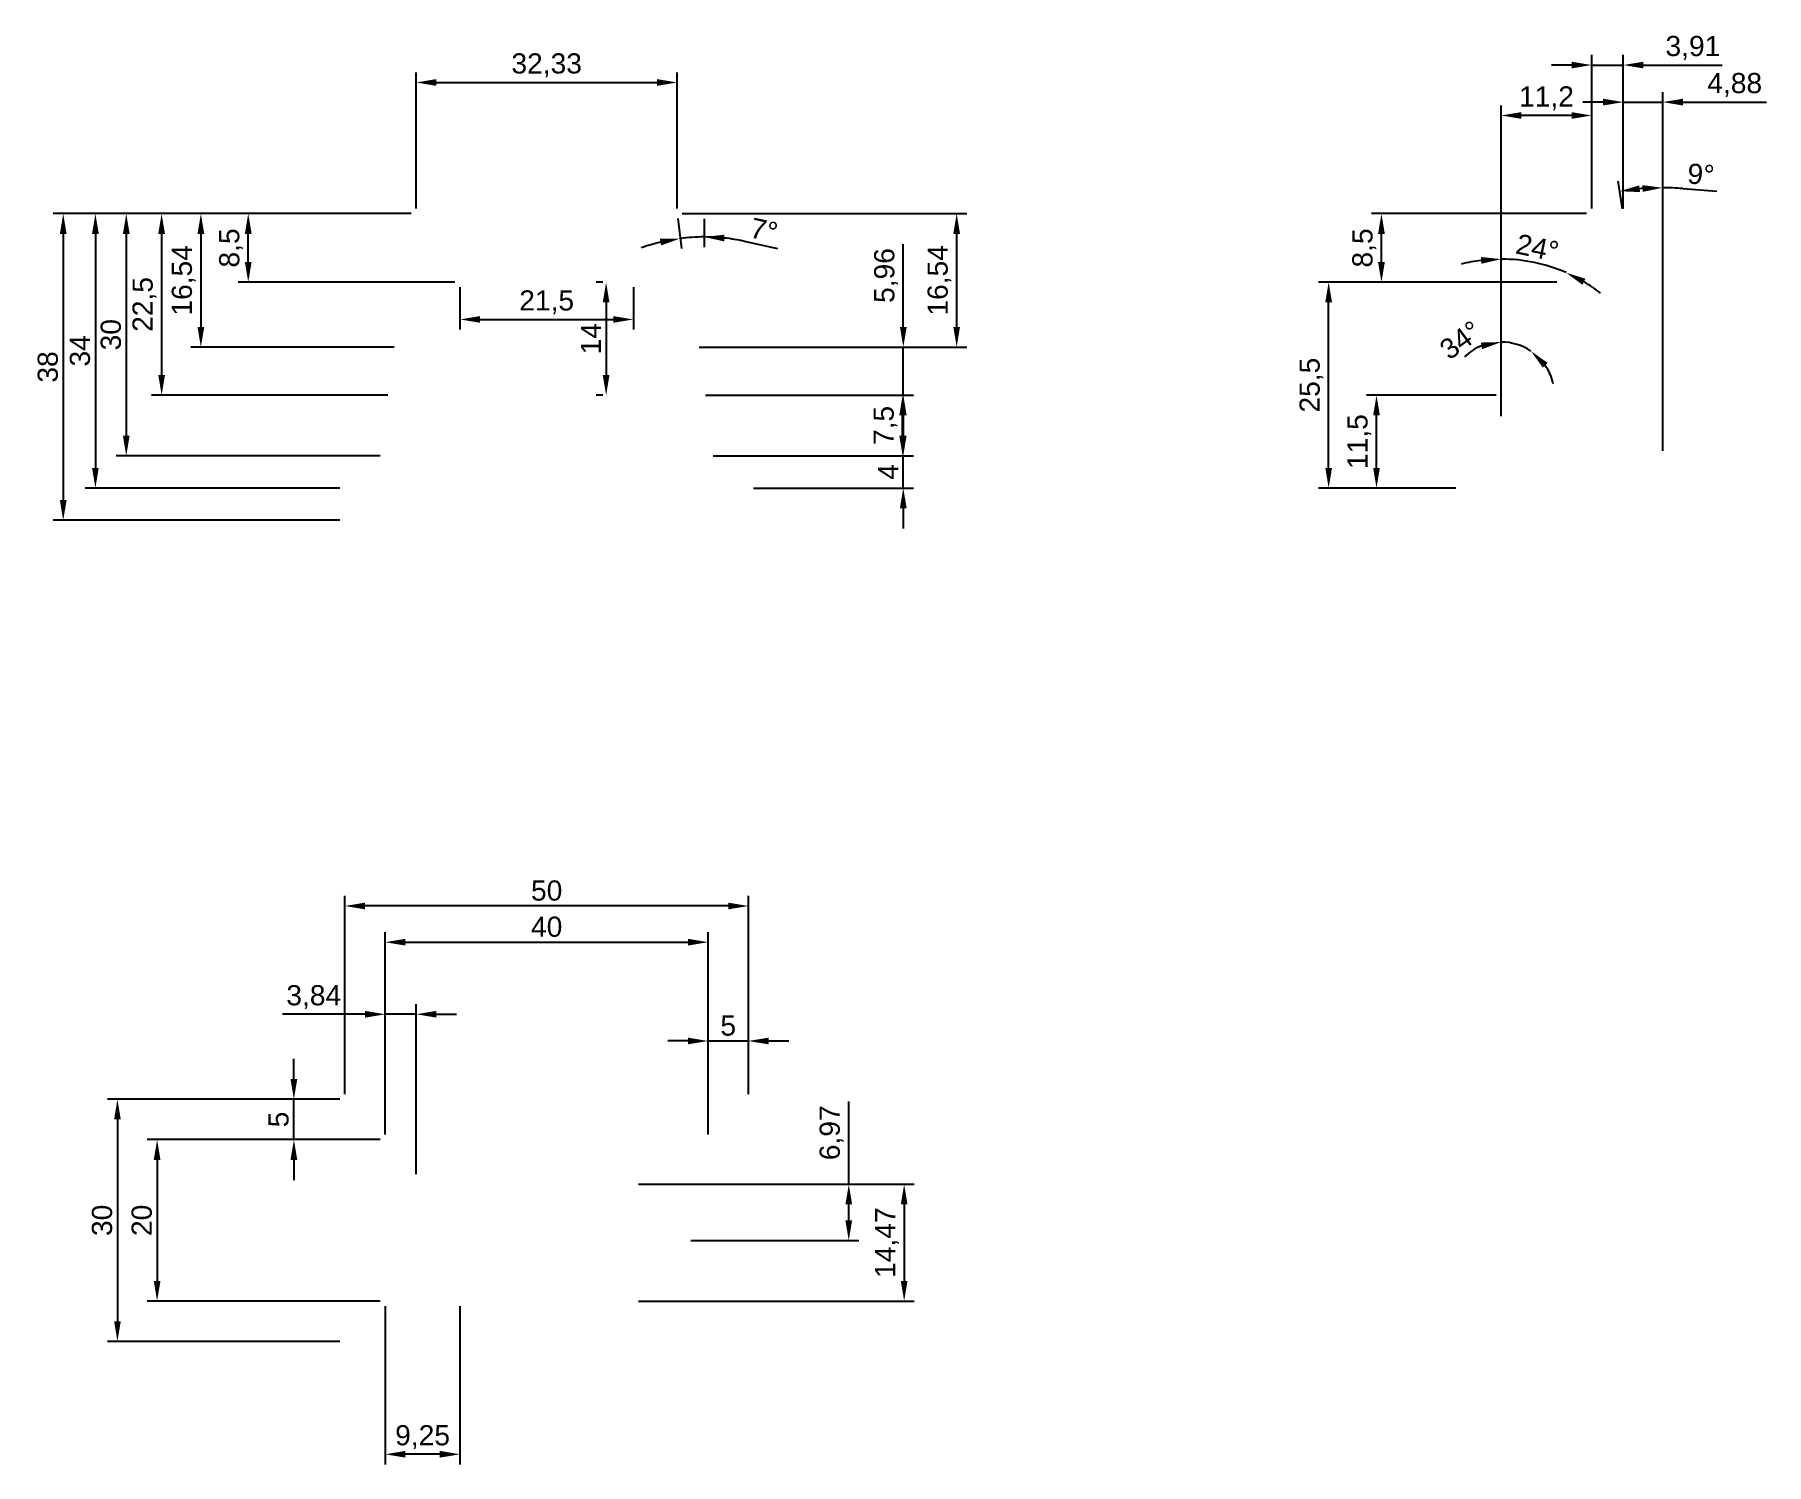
# Paper-space layout 'Layout1' of a CAD drawing. Header units: millimetres. Extents: x 2 to 216, y 15 to 192.
import ezdxf

# ---------------------------------------------------------------- set-up
doc = ezdxf.new("R2010")
doc.units = ezdxf.units.MM
doc.layers.add('Замок и рельсы', color=7, linetype='Continuous')
doc.styles.get("Standard").update_dxf_attribs({"font": 'arial.ttf'})
doc.dimstyles.new('Annotative', dxfattribs={"dimscale": 0, "dimtxt": 2.5, "dimasz": 2.5, "dimexe": 1.25, "dimexo": 0.625, "dimtad": 1, "dimtxsty": 'Standard', "dimcen": 2.5, "dimadec": 0, "dimazin": 0, "dimtfac": 1, "dimtmove": 0, "dimatfit": 3, "dimfxl": 1, "dimarcsym": 0})

psp = doc.layouts.get("Layout1")

# ---------------------------------------------------------------- blocks, each defined once
blk = doc.blocks.new('*D29')
at = {"layer": 'Defpoints', "color": 0, "transparency": 16777216}
for p in [(54.21607270893401, 161.1407722282684), (75.716072708934, 161.1407722282684), (75.716072708934, 156.5320478133672)]:
    blk.add_point(p, dxfattribs=at)
at = {"layer": 'Замок и рельсы', "color": 0, "lineweight": -2, "transparency": 16777216}
for p, q in [((54.21607270893401, 160.5157722282684), (54.21607270893401, 155.2820478133672)), ((75.716072708934, 160.5157722282684), (75.716072708934, 155.2820478133672)), ((56.71607270893401, 156.5320478133672), (73.216072708934, 156.5320478133672))]:
    blk.add_line(p, q, dxfattribs=at)
at = {"layer": 'Замок и рельсы', "color": 0, "transparency": 16777216}
for points in [[(56.71607270893401, 156.9487144800339), (56.71607270893401, 156.1153811467005), (54.21607270893401, 156.5320478133672)], [(73.216072708934, 156.9487144800339), (73.216072708934, 156.1153811467005), (75.716072708934, 156.5320478133672)]]:
    blk.add_solid(points, dxfattribs=at)
at = {"layer": 'Замок и рельсы', "color": 0, "transparency": 16777216, "insert": (64.966072708934, 158.6594352622076), "char_height": 2.5, "attachment_point": 5}
blk.add_mtext('21,5', dxfattribs=at)
blk = doc.blocks.new('*D30')
at = {"layer": 'Defpoints', "color": 0, "transparency": 16777216}
for p in [(72.53084984573618, 161.1407722282685), (72.33162902259761, 147.1407722282685), (72.53084984573618, 147.1407722282685)]:
    blk.add_point(p, dxfattribs=at)
at = {"layer": 'Замок и рельсы', "color": 0, "lineweight": -2, "transparency": 16777216}
for p, q in [((71.90584984573618, 161.1407722282685), (71.0816290225976, 161.1407722282685)), ((72.33162902259761, 158.6407722282685), (72.33162902259761, 149.6407722282685)), ((71.90584984573618, 147.1407722282685), (71.08162902259761, 147.1407722282685))]:
    blk.add_line(p, q, dxfattribs=at)
at = {"layer": 'Замок и рельсы', "color": 0, "transparency": 16777216}
for points in [[(71.91496235593094, 158.6407722282685), (72.74829568926428, 158.6407722282685), (72.3316290225976, 161.1407722282685)], [(71.91496235593094, 149.6407722282685), (72.74829568926428, 149.6407722282685), (72.33162902259761, 147.1407722282685)]]:
    blk.add_solid(points, dxfattribs=at)
at = {"layer": 'Замок и рельсы', "color": 0, "transparency": 16777216, "insert": (70.45151306079681, 154.1407722282684), "char_height": 2.5, "attachment_point": 5, "rotation": 90}
blk.add_mtext('14', dxfattribs=at)
blk = doc.blocks.new('*D31')
at = {"layer": 'Defpoints', "color": 0, "transparency": 16777216}
for p in [(48.80328201126034, 169.6407722282685), (22.11113988592111, 153.1044887484684), (46.68817598477291, 153.1044887484684)]:
    blk.add_point(p, dxfattribs=at)
at = {"layer": 'Замок и рельсы', "color": 0, "lineweight": -2, "transparency": 16777216}
for p, q in [((48.17828201126034, 169.6407722282685), (20.86113988592111, 169.6407722282685)), ((22.11113988592111, 167.1407722282685), (22.11113988592111, 155.6044887484684)), ((46.06317598477291, 153.1044887484684), (20.86113988592111, 153.1044887484684))]:
    blk.add_line(p, q, dxfattribs=at)
at = {"layer": 'Замок и рельсы', "color": 0, "transparency": 16777216}
for points in [[(21.69447321925444, 167.1407722282685), (22.52780655258778, 167.1407722282685), (22.11113988592111, 169.6407722282685)], [(21.69447321925444, 155.6044887484684), (22.52780655258778, 155.6044887484684), (22.11113988592111, 153.1044887484684)]]:
    blk.add_solid(points, dxfattribs=at)
at = {"layer": 'Замок и рельсы', "color": 0, "transparency": 16777216, "insert": (19.98375243708077, 161.3726304883684), "char_height": 2.5, "attachment_point": 5, "rotation": 90}
blk.add_mtext('16,54', dxfattribs=at)
blk = doc.blocks.new('*D32')
at = {"layer": 'Defpoints', "color": 0, "transparency": 16777216}
for p in [(48.80328201126034, 169.6407722282685), (17.24891608425238, 147.1407722282683), (45.92537503451423, 147.1407722282683)]:
    blk.add_point(p, dxfattribs=at)
at = {"layer": 'Замок и рельсы', "color": 0, "lineweight": -2, "transparency": 16777216}
for p, q in [((48.17828201126034, 169.6407722282685), (15.99891608425237, 169.6407722282685)), ((17.24891608425237, 167.1407722282685), (17.24891608425238, 149.6407722282683)), ((45.30037503451423, 147.1407722282683), (15.99891608425238, 147.1407722282683))]:
    blk.add_line(p, q, dxfattribs=at)
at = {"layer": 'Замок и рельсы', "color": 0, "transparency": 16777216}
for points in [[(16.8322494175857, 167.1407722282685), (17.66558275091904, 167.1407722282685), (17.24891608425237, 169.6407722282685)], [(16.83224941758571, 149.6407722282683), (17.66558275091904, 149.6407722282683), (17.24891608425238, 147.1407722282683)]]:
    blk.add_solid(points, dxfattribs=at)
at = {"layer": 'Замок и рельсы', "color": 0, "transparency": 16777216, "insert": (15.12152863541203, 158.3907722282683), "char_height": 2.5, "attachment_point": 5, "rotation": 90}
blk.add_mtext('22,5', dxfattribs=at)
blk = doc.blocks.new('*D33')
at = {"layer": 'Defpoints', "color": 0, "transparency": 16777216}
for p in [(48.80328201126034, 169.6407722282685), (12.86494346827677, 139.6407722282685), (44.96607270893402, 139.6407722282685)]:
    blk.add_point(p, dxfattribs=at)
at = {"layer": 'Замок и рельсы', "color": 0, "lineweight": -2, "transparency": 16777216}
for p, q in [((48.17828201126034, 169.6407722282685), (11.61494346827676, 169.6407722282685)), ((12.86494346827676, 167.1407722282685), (12.86494346827677, 142.1407722282685)), ((44.34107270893402, 139.6407722282685), (11.61494346827676, 139.6407722282685))]:
    blk.add_line(p, q, dxfattribs=at)
at = {"layer": 'Замок и рельсы', "color": 0, "transparency": 16777216}
for points in [[(12.44827680161009, 167.1407722282685), (13.28161013494343, 167.1407722282685), (12.86494346827676, 169.6407722282685)], [(12.4482768016101, 142.1407722282685), (13.28161013494343, 142.1407722282685), (12.86494346827677, 139.6407722282685)]]:
    blk.add_solid(points, dxfattribs=at)
at = {"layer": 'Замок и рельсы', "color": 0, "transparency": 16777216, "insert": (10.96265833867244, 154.6407722282684), "char_height": 2.5, "attachment_point": 5, "rotation": 90}
blk.add_mtext('30', dxfattribs=at)
blk = doc.blocks.new('*D34')
at = {"layer": 'Defpoints', "color": 0, "transparency": 16777216}
for p in [(48.80328201126034, 169.6407722282685), (9.038930368127657, 135.6407722282685), (39.96607270893402, 135.6407722282685)]:
    blk.add_point(p, dxfattribs=at)
at = {"layer": 'Замок и рельсы', "color": 0, "lineweight": -2, "transparency": 16777216}
for p, q in [((48.17828201126034, 169.6407722282685), (7.788930368127652, 169.6407722282685)), ((9.03893036812765, 167.1407722282685), (9.038930368127657, 138.1407722282685)), ((39.34107270893402, 135.6407722282685), (7.788930368127659, 135.6407722282685))]:
    blk.add_line(p, q, dxfattribs=at)
at = {"layer": 'Замок и рельсы', "color": 0, "transparency": 16777216}
for points in [[(8.622263701460984, 167.1407722282685), (9.455597034794316, 167.1407722282685), (9.03893036812765, 169.6407722282685)], [(8.62226370146099, 138.1407722282685), (9.455597034794323, 138.1407722282685), (9.038930368127657, 135.6407722282685)]]:
    blk.add_solid(points, dxfattribs=at)
at = {"layer": 'Замок и рельсы', "color": 0, "transparency": 16777216, "insert": (7.13664523852333, 152.6407722282684), "char_height": 2.5, "attachment_point": 5, "rotation": 90}
blk.add_mtext('34', dxfattribs=at)
blk = doc.blocks.new('*D35')
at = {"layer": 'Defpoints', "color": 0, "transparency": 16777216}
for p in [(48.80328201126034, 169.6407722282685), (5.053500607705443, 131.6407722282685), (39.96607270893402, 131.6407722282685)]:
    blk.add_point(p, dxfattribs=at)
at = {"layer": 'Замок и рельсы', "color": 0, "lineweight": -2, "transparency": 16777216}
for p, q in [((48.17828201126034, 169.6407722282685), (3.803500607705436, 169.6407722282685)), ((5.053500607705435, 167.1407722282685), (5.053500607705442, 134.1407722282685)), ((39.34107270893402, 131.6407722282685), (3.803500607705445, 131.6407722282685))]:
    blk.add_line(p, q, dxfattribs=at)
at = {"layer": 'Замок и рельсы', "color": 0, "transparency": 16777216}
for points in [[(4.636833941038768, 167.1407722282685), (5.470167274372102, 167.1407722282685), (5.053500607705435, 169.6407722282685)], [(4.636833941038775, 134.1407722282685), (5.470167274372109, 134.1407722282685), (5.053500607705443, 131.6407722282685)]]:
    blk.add_solid(points, dxfattribs=at)
at = {"layer": 'Замок и рельсы', "color": 0, "transparency": 16777216, "insert": (3.151215478101115, 150.6407722282684), "char_height": 2.5, "attachment_point": 5, "rotation": 90}
blk.add_mtext('38', dxfattribs=at)
blk = doc.blocks.new('*D36')
at = {"layer": 'Defpoints', "color": 0, "transparency": 16777216}
for p in [(84.96607270893404, 139.6407722282685), (109.1617452299563, 139.6407722282685), (89.96607270893404, 135.6407722282685)]:
    blk.add_point(p, dxfattribs=at)
at = {"layer": 'Замок и рельсы', "color": 0, "lineweight": -2, "transparency": 16777216}
for p, q in [((109.1617452299563, 142.1407722282685), (109.1617452299563, 144.6407722282685)), ((85.59107270893404, 139.6407722282685), (110.4117452299563, 139.6407722282685)), ((109.1617452299563, 135.6407722282685), (109.1617452299563, 139.6407722282685)), ((90.59107270893404, 135.6407722282685), (110.4117452299563, 135.6407722282685)), ((109.1617452299563, 133.1407722282685), (109.1617452299563, 130.6407722282685))]:
    blk.add_line(p, q, dxfattribs=at)
at = {"layer": 'Замок и рельсы', "color": 0, "transparency": 16777216}
for points in [[(108.7450785632896, 142.1407722282685), (109.578411896623, 142.1407722282685), (109.1617452299563, 139.6407722282685)], [(108.7450785632896, 133.1407722282685), (109.578411896623, 133.1407722282685), (109.1617452299563, 135.6407722282685)]]:
    blk.add_solid(points, dxfattribs=at)
at = {"layer": 'Замок и рельсы', "color": 0, "transparency": 16777216, "insert": (107.2867452299563, 137.6407722282684), "char_height": 2.5, "attachment_point": 5, "rotation": 90}
blk.add_mtext('4', dxfattribs=at)
blk = doc.blocks.new('*D37')
at = {"layer": 'Defpoints', "color": 0, "transparency": 16777216}
for p in [(84.006770383352, 147.1407722282683), (109.0820368998218, 147.1407722282683), (84.96607270893404, 139.6407722282685)]:
    blk.add_point(p, dxfattribs=at)
at = {"layer": 'Замок и рельсы', "color": 0, "lineweight": -2, "transparency": 16777216}
for p, q in [((84.631770383352, 147.1407722282683), (110.3320368998218, 147.1407722282683)), ((109.0820368998218, 142.1407722282685), (109.0820368998218, 144.6407722282683)), ((85.59107270893404, 139.6407722282685), (110.3320368998218, 139.6407722282685))]:
    blk.add_line(p, q, dxfattribs=at)
at = {"layer": 'Замок и рельсы', "color": 0, "transparency": 16777216}
for points in [[(108.6653702331551, 144.6407722282683), (109.4987035664884, 144.6407722282683), (109.0820368998218, 147.1407722282683)], [(108.6653702331551, 142.1407722282685), (109.4987035664884, 142.1407722282685), (109.0820368998218, 139.6407722282685)]]:
    blk.add_solid(points, dxfattribs=at)
at = {"layer": 'Замок и рельсы', "color": 0, "transparency": 16777216, "insert": (106.9597654127822, 143.3907722282684), "char_height": 2.5, "attachment_point": 5, "rotation": 90}
blk.add_mtext('7,5', dxfattribs=at)
blk = doc.blocks.new('*D38')
at = {"layer": 'Defpoints', "color": 0, "transparency": 16777216}
for p in [(83.24396943309333, 153.1044887484685), (109.1617452299564, 153.1044887484685), (84.006770383352, 147.1407722282683)]:
    blk.add_point(p, dxfattribs=at)
at = {"layer": 'Замок и рельсы', "color": 0, "lineweight": -2, "transparency": 16777216}
for p, q in [((109.1617452299564, 155.6044887484685), (109.1617452299564, 165.8466442737072)), ((83.86896943309333, 153.1044887484685), (110.4117452299564, 153.1044887484685)), ((109.1617452299564, 147.1407722282683), (109.1617452299564, 153.1044887484685)), ((84.631770383352, 147.1407722282683), (110.4117452299564, 147.1407722282683)), ((109.1617452299564, 144.6407722282683), (109.1617452299564, 142.1407722282683))]:
    blk.add_line(p, q, dxfattribs=at)
at = {"layer": 'Замок и рельсы', "color": 0, "transparency": 16777216}
for points in [[(108.7450785632897, 155.6044887484685), (109.5784118966231, 155.6044887484685), (109.1617452299564, 153.1044887484685)], [(108.7450785632897, 144.6407722282683), (109.5784118966231, 144.6407722282683), (109.1617452299564, 147.1407722282683)]]:
    blk.add_solid(points, dxfattribs=at)
at = {"layer": 'Замок и рельсы', "color": 0, "transparency": 16777216, "insert": (107.034357781116, 161.9755665110878), "char_height": 2.5, "attachment_point": 5, "rotation": 90}
blk.add_mtext('5,96', dxfattribs=at)
blk = doc.blocks.new('*D39')
at = {"layer": 'Defpoints', "color": 0, "transparency": 16777216}
for p in [(81.12886340660773, 169.6407722282685), (115.7775583189905, 169.6407722282685), (83.24396943309333, 153.1044887484685)]:
    blk.add_point(p, dxfattribs=at)
at = {"layer": 'Замок и рельсы', "color": 0, "lineweight": -2, "transparency": 16777216}
for p, q in [((81.75386340660773, 169.6407722282685), (117.0275583189905, 169.6407722282685)), ((115.7775583189905, 155.6044887484685), (115.7775583189905, 167.1407722282685)), ((83.86896943309333, 153.1044887484685), (117.0275583189905, 153.1044887484685))]:
    blk.add_line(p, q, dxfattribs=at)
at = {"layer": 'Замок и рельсы', "color": 0, "transparency": 16777216}
for points in [[(115.3608916523238, 167.1407722282685), (116.1942249856571, 167.1407722282685), (115.7775583189905, 169.6407722282685)], [(115.3608916523238, 155.6044887484685), (116.1942249856571, 155.6044887484685), (115.7775583189905, 153.1044887484685)]]:
    blk.add_solid(points, dxfattribs=at)
at = {"layer": 'Замок и рельсы', "color": 0, "transparency": 16777216, "insert": (113.6501708701501, 161.3726304883685), "char_height": 2.5, "attachment_point": 5, "rotation": 90}
blk.add_mtext('16,54', dxfattribs=at)
blk = doc.blocks.new('*D40')
at = {"layer": 'Defpoints', "color": 0, "transparency": 16777216}
for p in [(81.1288634066077, 185.9000623515541), (48.80328201126031, 169.6407722282684), (81.1288634066077, 169.6407722282684)]:
    blk.add_point(p, dxfattribs=at)
at = {"layer": 'Замок и рельсы', "color": 0, "lineweight": -2, "transparency": 16777216}
for p, q in [((48.80328201126031, 170.2657722282684), (48.80328201126031, 187.1500623515541)), ((81.1288634066077, 170.2657722282684), (81.1288634066077, 187.1500623515541)), ((51.30328201126031, 185.9000623515541), (78.6288634066077, 185.9000623515541))]:
    blk.add_line(p, q, dxfattribs=at)
at = {"layer": 'Замок и рельсы', "color": 0, "transparency": 16777216}
for points in [[(51.30328201126031, 186.3167290182208), (51.30328201126031, 185.4833956848875), (48.80328201126031, 185.9000623515541)], [(78.6288634066077, 186.3167290182208), (78.6288634066077, 185.4833956848875), (81.1288634066077, 185.9000623515541)]]:
    blk.add_solid(points, dxfattribs=at)
at = {"layer": 'Замок и рельсы', "color": 0, "transparency": 16777216, "insert": (64.96607270893398, 188.0274498003945), "char_height": 2.5, "attachment_point": 5}
blk.add_mtext('32,33', dxfattribs=at)
blk = doc.blocks.new('*D44')
at = {"layer": 'Defpoints', "color": 0, "transparency": 16777216}
for p in [(198.3871446604526, 188.0592227806223), (194.4728255918208, 169.6407722282685), (198.3871446604526, 169.6407722282685)]:
    blk.add_point(p, dxfattribs=at)
at = {"layer": 'Замок и рельсы', "color": 0, "lineweight": -2, "transparency": 16777216}
for p, q in [((194.4728255918208, 170.2657722282685), (194.4728255918208, 189.3092227806223)), ((198.3871446604526, 170.2657722282685), (198.3871446604526, 189.3092227806223)), ((191.9728255918208, 188.0592227806223), (189.4728255918208, 188.0592227806223)), ((194.4728255918208, 188.0592227806223), (198.3871446604526, 188.0592227806223)), ((200.8871446604526, 188.0592227806223), (210.6466944558141, 188.0592227806223))]:
    blk.add_line(p, q, dxfattribs=at)
at = {"layer": 'Замок и рельсы', "color": 0, "transparency": 16777216}
for points in [[(191.9728255918208, 188.4758894472889), (191.9728255918208, 187.6425561139556), (194.4728255918208, 188.0592227806223)], [(200.8871446604526, 188.4758894472889), (200.8871446604526, 187.6425561139556), (198.3871446604526, 188.0592227806223)]]:
    blk.add_solid(points, dxfattribs=at)
at = {"layer": 'Замок и рельсы', "color": 0, "transparency": 16777216, "insert": (207.0169195581333, 190.1866102294627), "char_height": 2.5, "attachment_point": 5}
blk.add_mtext('3,91', dxfattribs=at)
blk = doc.blocks.new('*D45')
at = {"layer": 'Defpoints', "color": 0, "transparency": 16777216}
for p in [(203.2708655906854, 183.4667829688871), (198.3871446604526, 169.6407722282685), (203.2708655906854, 139.6407722282685)]:
    blk.add_point(p, dxfattribs=at)
at = {"layer": 'Замок и рельсы', "color": 0, "lineweight": -2, "transparency": 16777216}
for p, q in [((198.3871446604526, 170.2657722282685), (198.3871446604526, 184.7167829688871)), ((203.2708655906854, 140.2657722282685), (203.2708655906854, 184.7167829688871)), ((195.8871446604526, 183.4667829688871), (193.3871446604526, 183.4667829688871)), ((198.3871446604526, 183.4667829688871), (203.2708655906854, 183.4667829688871)), ((205.7708655906854, 183.4667829688871), (216.1204563137413, 183.4667829688871))]:
    blk.add_line(p, q, dxfattribs=at)
at = {"layer": 'Замок и рельсы', "color": 0, "transparency": 16777216}
for points in [[(195.8871446604526, 183.8834496355538), (195.8871446604526, 183.0501163022205), (198.3871446604526, 183.4667829688871)], [(205.7708655906854, 183.8834496355538), (205.7708655906854, 183.0501163022205), (203.2708655906854, 183.4667829688871)]]:
    blk.add_solid(points, dxfattribs=at)
at = {"layer": 'Замок и рельсы', "color": 0, "transparency": 16777216, "insert": (212.1956609522134, 185.5941704177275), "char_height": 2.5, "attachment_point": 5}
blk.add_mtext('4,88', dxfattribs=at)
blk = doc.blocks.new('*D46')
at = {"layer": 'Defpoints', "color": 0, "transparency": 16777216}
for p in [(183.2708655906854, 181.8084016897925), (194.4728255918208, 169.6407722282685), (183.2708655906854, 147.1407722282683)]:
    blk.add_point(p, dxfattribs=at)
at = {"layer": 'Замок и рельсы', "color": 0, "lineweight": -2, "transparency": 16777216}
for p, q in [((183.2708655906854, 147.7657722282683), (183.2708655906854, 183.0584016897925)), ((194.4728255918208, 170.2657722282685), (194.4728255918208, 183.0584016897925)), ((191.9728255918208, 181.8084016897925), (185.7708655906854, 181.8084016897925))]:
    blk.add_line(p, q, dxfattribs=at)
at = {"layer": 'Замок и рельсы', "color": 0, "transparency": 16777216}
for points in [[(185.7708655906854, 182.2250683564591), (185.7708655906854, 181.3917350231258), (183.2708655906854, 181.8084016897925)], [(191.9728255918208, 182.2250683564591), (191.9728255918208, 181.3917350231258), (194.4728255918208, 181.8084016897925)]]:
    blk.add_solid(points, dxfattribs=at)
at = {"layer": 'Замок и рельсы', "color": 0, "transparency": 16777216, "insert": (188.8718455912531, 183.9357891386329), "char_height": 2.5, "attachment_point": 5}
blk.add_mtext('11,2', dxfattribs=at)
blk = doc.blocks.new('*D47')
at = {"layer": 'Defpoints', "color": 0, "transparency": 16777216}
for p in [(44.96607270893766, 54.8835577809505), (16.69127104011021, 34.88355778095048), (44.96607270893766, 34.88355778095048)]:
    blk.add_point(p, dxfattribs=at)
at = {"layer": 'Замок и рельсы', "color": 0, "lineweight": -2, "transparency": 16777216}
for p, q in [((44.34107270893766, 54.8835577809505), (15.44127104011021, 54.88355778095049)), ((16.69127104011021, 52.3835577809505), (16.69127104011021, 37.38355778095048)), ((44.34107270893766, 34.88355778095048), (15.44127104011021, 34.88355778095048))]:
    blk.add_line(p, q, dxfattribs=at)
at = {"layer": 'Замок и рельсы', "color": 0, "transparency": 16777216}
for points in [[(16.27460437344354, 52.3835577809505), (17.10793770677688, 52.3835577809505), (16.69127104011021, 54.8835577809505)], [(16.27460437344354, 37.38355778095048), (17.10793770677688, 37.38355778095048), (16.69127104011021, 34.88355778095048)]]:
    blk.add_solid(points, dxfattribs=at)
at = {"layer": 'Замок и рельсы', "color": 0, "transparency": 16777216, "insert": (14.78983857080599, 44.88355778095047), "char_height": 2.5, "attachment_point": 5, "rotation": 90}
blk.add_mtext('20', dxfattribs=at)
blk = doc.blocks.new('*D48')
at = {"layer": 'Defpoints', "color": 0, "transparency": 16777216}
for p in [(84.96607270893765, 79.35595677879418), (44.96607270893765, 54.88355778095047), (84.96607270893765, 54.88355778095047)]:
    blk.add_point(p, dxfattribs=at)
at = {"layer": 'Замок и рельсы', "color": 0, "lineweight": -2, "transparency": 16777216}
for p, q in [((44.96607270893765, 55.50855778095047), (44.96607270893765, 80.60595677879418)), ((84.96607270893765, 55.50855778095047), (84.96607270893765, 80.60595677879418)), ((47.46607270893765, 79.35595677879418), (82.46607270893765, 79.35595677879418))]:
    blk.add_line(p, q, dxfattribs=at)
at = {"layer": 'Замок и рельсы', "color": 0, "transparency": 16777216}
for points in [[(47.46607270893765, 79.77262344546085), (47.46607270893765, 78.93929011212751), (44.96607270893765, 79.35595677879418)], [(82.46607270893765, 79.77262344546085), (82.46607270893765, 78.93929011212751), (84.96607270893765, 79.35595677879418)]]:
    blk.add_solid(points, dxfattribs=at)
at = {"layer": 'Замок и рельсы', "color": 0, "transparency": 16777216, "insert": (64.96607270893765, 81.2573892480984), "char_height": 2.5, "attachment_point": 5}
blk.add_mtext('40', dxfattribs=at)
blk = doc.blocks.new('*D49')
at = {"layer": 'Defpoints', "color": 0, "transparency": 16777216}
for p in [(39.96607270893765, 83.8411798426113), (39.96607270893765, 59.88355778094956), (89.96607270893765, 59.88355778094956)]:
    blk.add_point(p, dxfattribs=at)
at = {"layer": 'Замок и рельсы', "color": 0, "lineweight": -2, "transparency": 16777216}
for p, q in [((39.96607270893765, 60.50855778094956), (39.96607270893765, 85.0911798426113)), ((87.46607270893765, 83.8411798426113), (42.46607270893765, 83.8411798426113)), ((89.96607270893765, 60.50855778094956), (89.96607270893765, 85.0911798426113))]:
    blk.add_line(p, q, dxfattribs=at)
at = {"layer": 'Замок и рельсы', "color": 0, "transparency": 16777216}
for points in [[(42.46607270893765, 84.25784650927797), (42.46607270893765, 83.42451317594463), (39.96607270893765, 83.8411798426113)], [(87.46607270893765, 84.25784650927797), (87.46607270893765, 83.42451317594463), (89.96607270893765, 83.8411798426113)]]:
    blk.add_solid(points, dxfattribs=at)
at = {"layer": 'Замок и рельсы', "color": 0, "transparency": 16777216, "insert": (64.96607270893765, 85.74261231191552), "char_height": 2.5, "attachment_point": 5}
blk.add_mtext('50', dxfattribs=at)
blk = doc.blocks.new('*D50')
at = {"layer": 'Defpoints', "color": 0, "transparency": 16777216}
for p in [(39.96607270893766, 59.88355778094959), (11.77222063905626, 29.88355778094957), (39.96607270893766, 29.88355778094957)]:
    blk.add_point(p, dxfattribs=at)
at = {"layer": 'Замок и рельсы', "color": 0, "lineweight": -2, "transparency": 16777216}
for p, q in [((39.34107270893766, 59.88355778094959), (10.52222063905625, 59.88355778094958)), ((11.77222063905626, 57.38355778094958), (11.77222063905626, 32.38355778094957)), ((39.34107270893766, 29.88355778094957), (10.52222063905626, 29.88355778094957))]:
    blk.add_line(p, q, dxfattribs=at)
at = {"layer": 'Замок и рельсы', "color": 0, "transparency": 16777216}
for points in [[(11.35555397238959, 57.38355778094958), (12.18888730572292, 57.38355778094958), (11.77222063905626, 59.88355778094958)], [(11.3555539723896, 32.38355778094957), (12.18888730572293, 32.38355778094957), (11.77222063905626, 29.88355778094957)]]:
    blk.add_solid(points, dxfattribs=at)
at = {"layer": 'Замок и рельсы', "color": 0, "transparency": 16777216, "insert": (9.869935509451905, 44.88355778094956), "char_height": 2.5, "attachment_point": 5, "rotation": 90}
blk.add_mtext('30', dxfattribs=at)
blk = doc.blocks.new('*D51')
at = {"layer": 'Defpoints', "color": 0, "transparency": 16777216}
for p in [(89.96607270893765, 67.11250374978071), (89.96607270893765, 59.88355778094956), (84.96607270893765, 54.88355778095047)]:
    blk.add_point(p, dxfattribs=at)
at = {"layer": 'Замок и рельсы', "color": 0, "lineweight": -2, "transparency": 16777216}
for p, q in [((82.46607270893765, 67.11250374978071), (79.96607270893765, 67.11250374978071)), ((84.96607270893765, 55.50855778095047), (84.96607270893765, 68.36250374978071)), ((84.96607270893765, 67.11250374978071), (89.96607270893765, 67.11250374978071)), ((89.96607270893765, 60.50855778094956), (89.96607270893765, 68.36250374978071)), ((92.46607270893765, 67.11250374978071), (94.96607270893765, 67.11250374978071))]:
    blk.add_line(p, q, dxfattribs=at)
at = {"layer": 'Замок и рельсы', "color": 0, "transparency": 16777216}
for points in [[(82.46607270893765, 67.52917041644739), (82.46607270893765, 66.69583708311404), (84.96607270893765, 67.11250374978071)], [(92.46607270893765, 67.52917041644739), (92.46607270893765, 66.69583708311404), (89.96607270893765, 67.11250374978071)]]:
    blk.add_solid(points, dxfattribs=at)
at = {"layer": 'Замок и рельсы', "color": 0, "transparency": 16777216, "insert": (87.46607270893765, 69.00882025728413), "char_height": 2.5, "attachment_point": 5}
blk.add_mtext('5', dxfattribs=at)
blk = doc.blocks.new('*D52')
at = {"layer": 'Defpoints', "color": 0, "transparency": 16777216}
for p in [(33.637042740369, 59.88355778094959), (39.96607270893766, 59.88355778094959), (44.96607270893766, 54.8835577809505)]:
    blk.add_point(p, dxfattribs=at)
at = {"layer": 'Замок и рельсы', "color": 0, "lineweight": -2, "transparency": 16777216}
for p, q in [((33.637042740369, 62.38355778094959), (33.637042740369, 64.88355778094959)), ((39.34107270893766, 59.88355778094959), (32.387042740369, 59.88355778094959)), ((33.637042740369, 54.8835577809505), (33.637042740369, 59.88355778094959)), ((44.34107270893766, 54.8835577809505), (32.387042740369, 54.8835577809505)), ((33.637042740369, 52.3835577809505), (33.637042740369, 49.8835577809505))]:
    blk.add_line(p, q, dxfattribs=at)
at = {"layer": 'Замок и рельсы', "color": 0, "transparency": 16777216}
for points in [[(33.22037607370233, 62.38355778094959), (34.05370940703566, 62.38355778094959), (33.637042740369, 59.88355778094959)], [(33.22037607370233, 52.3835577809505), (34.05370940703566, 52.3835577809505), (33.637042740369, 54.8835577809505)]]:
    blk.add_solid(points, dxfattribs=at)
at = {"layer": 'Замок и рельсы', "color": 0, "transparency": 16777216, "insert": (31.7407262328656, 57.38355778095002), "char_height": 2.5, "attachment_point": 5, "rotation": 90}
blk.add_mtext('5', dxfattribs=at)
blk = doc.blocks.new('*D53')
at = {"layer": 'Defpoints', "color": 0, "transparency": 16777216}
for p in [(167.8050764462533, 147.1407722282684), (183.2708655906854, 147.1407722282684), (178.2708655906873, 135.6407722282686)]:
    blk.add_point(p, dxfattribs=at)
at = {"layer": 'Замок и рельсы', "color": 0, "lineweight": -2, "transparency": 16777216}
for p, q in [((182.6458655906854, 147.1407722282684), (166.5550764462533, 147.1407722282684)), ((167.8050764462533, 138.1407722282686), (167.8050764462533, 144.6407722282684)), ((177.6458655906873, 135.6407722282686), (166.5550764462533, 135.6407722282686))]:
    blk.add_line(p, q, dxfattribs=at)
at = {"layer": 'Замок и рельсы', "color": 0, "transparency": 16777216}
for points in [[(167.3884097795867, 144.6407722282684), (168.22174311292, 144.6407722282684), (167.8050764462533, 147.1407722282684)], [(167.3884097795867, 138.1407722282686), (168.22174311292, 138.1407722282686), (167.8050764462533, 135.6407722282686)]]:
    blk.add_solid(points, dxfattribs=at)
at = {"layer": 'Замок и рельсы', "color": 0, "transparency": 16777216, "insert": (165.677688997413, 141.3907722282684), "char_height": 2.5, "attachment_point": 5, "rotation": 90}
blk.add_mtext('11,5', dxfattribs=at)
blk = doc.blocks.new('*D54')
at = {"layer": 'Defpoints', "color": 0, "transparency": 16777216}
for p in [(161.8742850961779, 161.1407722282685), (190.7708655906834, 161.1407722282685), (178.2708655906873, 135.6407722282686)]:
    blk.add_point(p, dxfattribs=at)
at = {"layer": 'Замок и рельсы', "color": 0, "lineweight": -2, "transparency": 16777216}
for p, q in [((190.1458655906834, 161.1407722282685), (160.6242850961779, 161.1407722282685)), ((161.8742850961779, 138.1407722282686), (161.8742850961779, 158.6407722282685)), ((177.6458655906873, 135.6407722282686), (160.6242850961779, 135.6407722282686))]:
    blk.add_line(p, q, dxfattribs=at)
at = {"layer": 'Замок и рельсы', "color": 0, "transparency": 16777216}
for points in [[(161.4576184295113, 158.6407722282685), (162.2909517628446, 158.6407722282685), (161.8742850961779, 161.1407722282685)], [(161.4576184295113, 138.1407722282686), (162.2909517628446, 138.1407722282686), (161.8742850961779, 135.6407722282686)]]:
    blk.add_solid(points, dxfattribs=at)
at = {"layer": 'Замок и рельсы', "color": 0, "transparency": 16777216, "insert": (159.7468976473375, 148.3907722282685), "char_height": 2.5, "attachment_point": 5, "rotation": 90}
blk.add_mtext('25,5', dxfattribs=at)
blk = doc.blocks.new('*D55')
at = {"layer": 'Defpoints', "color": 0, "transparency": 16777216}
for p in [(27.98360618969245, 169.6407722282685), (48.80328201126034, 169.6407722282685), (54.21607270893404, 161.1407722282685)]:
    blk.add_point(p, dxfattribs=at)
at = {"layer": 'Замок и рельсы', "color": 0, "lineweight": -2, "transparency": 16777216}
for p, q in [((48.17828201126034, 169.6407722282685), (26.73360618969245, 169.6407722282685)), ((27.98360618969246, 163.6407722282685), (27.98360618969246, 167.1407722282685)), ((53.59107270893404, 161.1407722282685), (26.73360618969246, 161.1407722282685))]:
    blk.add_line(p, q, dxfattribs=at)
at = {"layer": 'Замок и рельсы', "color": 0, "transparency": 16777216}
for points in [[(27.56693952302579, 167.1407722282685), (28.40027285635912, 167.1407722282685), (27.98360618969245, 169.6407722282685)], [(27.56693952302579, 163.6407722282685), (28.40027285635912, 163.6407722282685), (27.98360618969246, 161.1407722282685)]]:
    blk.add_solid(points, dxfattribs=at)
at = {"layer": 'Замок и рельсы', "color": 0, "transparency": 16777216, "insert": (25.85621874085211, 165.3907722282684), "char_height": 2.5, "attachment_point": 5, "rotation": 90}
blk.add_mtext('8,5', dxfattribs=at)
blk = doc.blocks.new('*D56')
at = {"layer": 'Defpoints', "color": 0, "transparency": 16777216}
for p in [(168.4186070844843, 169.6407722282685), (194.4728255918209, 169.6407722282686), (190.7708655906836, 161.1407722282686)]:
    blk.add_point(p, dxfattribs=at)
at = {"layer": 'Замок и рельсы', "color": 0, "lineweight": -2, "transparency": 16777216}
for p, q in [((193.8478255918209, 169.6407722282686), (167.1686070844843, 169.6407722282685)), ((168.4186070844843, 163.6407722282686), (168.4186070844843, 167.1407722282685)), ((190.1458655906836, 161.1407722282686), (167.1686070844843, 161.1407722282686))]:
    blk.add_line(p, q, dxfattribs=at)
at = {"layer": 'Замок и рельсы', "color": 0, "transparency": 16777216}
for points in [[(168.0019404178177, 167.1407722282685), (168.835273751151, 167.1407722282685), (168.4186070844843, 169.6407722282685)], [(168.0019404178177, 163.6407722282686), (168.835273751151, 163.6407722282686), (168.4186070844843, 161.1407722282686)]]:
    blk.add_solid(points, dxfattribs=at)
at = {"layer": 'Замок и рельсы', "color": 0, "transparency": 16777216, "insert": (166.2912196356439, 165.3907722282685), "char_height": 2.5, "attachment_point": 5, "rotation": 90}
blk.add_mtext('8,5', dxfattribs=at)
blk = doc.blocks.new('*D57')
at = {"layer": 'Defpoints', "color": 0, "transparency": 16777216}
for p in [(44.96607270893765, 34.88355778095047), (54.21607270893561, 34.88355778095273), (44.96607270893765, 15.89391097496946)]:
    blk.add_point(p, dxfattribs=at)
at = {"layer": 'Замок и рельсы', "color": 0, "lineweight": -2, "transparency": 16777216}
for p, q in [((44.96607270893765, 34.25855778095047), (44.96607270893765, 14.64391097496946)), ((54.21607270893561, 34.25855778095273), (54.21607270893561, 14.64391097496946)), ((51.71607270893561, 15.89391097496946), (47.46607270893765, 15.89391097496946))]:
    blk.add_line(p, q, dxfattribs=at)
at = {"layer": 'Замок и рельсы', "color": 0, "transparency": 16777216}
for points in [[(47.46607270893765, 16.31057764163613), (47.46607270893765, 15.47724430830279), (44.96607270893765, 15.89391097496946)], [(51.71607270893561, 16.31057764163613), (51.71607270893561, 15.47724430830279), (54.21607270893561, 15.89391097496946)]]:
    blk.add_solid(points, dxfattribs=at)
at = {"layer": 'Замок и рельсы', "color": 0, "transparency": 16777216, "insert": (49.59107270893663, 18.02129842380984), "char_height": 2.5, "attachment_point": 5}
blk.add_mtext('9,25', dxfattribs=at)
blk = doc.blocks.new('*D58')
at = {"layer": 'Defpoints', "color": 0, "transparency": 16777216}
for p in [(75.71607270893746, 49.35723025437211), (75.71607270893564, 34.88355778095274), (109.2706837632396, 34.88355778095275)]:
    blk.add_point(p, dxfattribs=at)
at = {"layer": 'Замок и рельсы', "color": 0, "lineweight": -2, "transparency": 16777216}
for p, q in [((76.34107270893746, 49.35723025437211), (110.5206837632396, 49.35723025437212)), ((109.2706837632396, 46.85723025437211), (109.2706837632396, 37.38355778095275)), ((76.34107270893564, 34.88355778095274), (110.5206837632396, 34.88355778095275))]:
    blk.add_line(p, q, dxfattribs=at)
at = {"layer": 'Замок и рельсы', "color": 0, "transparency": 16777216}
for points in [[(108.8540170965729, 46.85723025437211), (109.6873504299063, 46.85723025437211), (109.2706837632396, 49.35723025437212)], [(108.8540170965729, 37.38355778095275), (109.6873504299063, 37.38355778095275), (109.2706837632396, 34.88355778095275)]]:
    blk.add_solid(points, dxfattribs=at)
at = {"layer": 'Замок и рельсы', "color": 0, "transparency": 16777216, "insert": (107.1432963143992, 42.1203940176624), "char_height": 2.5, "attachment_point": 5, "rotation": 90}
blk.add_mtext('14,47', dxfattribs=at)
blk = doc.blocks.new('*D59')
at = {"layer": 'Defpoints', "color": 0, "transparency": 16777216}
for p in [(75.71607270893564, 49.35723025437211), (102.4041017974313, 49.35723025437212), (82.18641641985396, 42.3835577809582)]:
    blk.add_point(p, dxfattribs=at)
at = {"layer": 'Замок и рельсы', "color": 0, "lineweight": -2, "transparency": 16777216}
for p, q in [((102.4041017974313, 49.35723025437212), (102.4041017974313, 59.61473366501332)), ((76.34107270893564, 49.35723025437211), (103.6541017974313, 49.35723025437212)), ((102.4041017974313, 44.8835577809582), (102.4041017974313, 46.85723025437211)), ((82.81141641985396, 42.3835577809582), (103.6541017974313, 42.3835577809582))]:
    blk.add_line(p, q, dxfattribs=at)
at = {"layer": 'Замок и рельсы', "color": 0, "transparency": 16777216}
for points in [[(101.9874351307646, 46.85723025437211), (102.820768464098, 46.85723025437211), (102.4041017974313, 49.35723025437212)], [(101.9874351307646, 44.8835577809582), (102.820768464098, 44.8835577809582), (102.4041017974313, 42.3835577809582)]]:
    blk.add_solid(points, dxfattribs=at)
at = {"layer": 'Замок и рельсы', "color": 0, "transparency": 16777216, "insert": (100.2767143485909, 55.73598195969268), "char_height": 2.5, "attachment_point": 5, "rotation": 90}
blk.add_mtext('6,97', dxfattribs=at)
blk = doc.blocks.new('*D60')
at = {"layer": 'Defpoints', "color": 0, "transparency": 16777216}
for p in [(44.96607270893743, 70.42417331967228), (44.96607270893743, 54.88355778095091), (48.80328201126373, 49.99983685072719)]:
    blk.add_point(p, dxfattribs=at)
at = {"layer": 'Замок и рельсы', "color": 0, "lineweight": -2, "transparency": 16777216}
for p, q in [((44.96607270893743, 55.50855778095091), (44.96607270893743, 71.67417331967228)), ((48.80328201126373, 50.62483685072719), (48.80328201126373, 71.67417331967228)), ((42.46607270893743, 70.42417331967228), (32.23414910730033, 70.42417331967228)), ((48.80328201126373, 70.42417331967228), (44.96607270893743, 70.42417331967228)), ((51.30328201126373, 70.42417331967228), (53.80328201126373, 70.42417331967228))]:
    blk.add_line(p, q, dxfattribs=at)
at = {"layer": 'Замок и рельсы', "color": 0, "transparency": 16777216}
for points in [[(42.46607270893743, 70.84083998633895), (42.46607270893743, 70.0075066530056), (44.96607270893743, 70.42417331967228)], [(51.30328201126373, 70.84083998633895), (51.30328201126373, 70.0075066530056), (48.80328201126373, 70.42417331967228)]]:
    blk.add_solid(points, dxfattribs=at)
at = {"layer": 'Замок и рельсы', "color": 0, "transparency": 16777216, "insert": (36.10011090811888, 72.55156076851266), "char_height": 2.5, "attachment_point": 5}
blk.add_mtext('3,84', dxfattribs=at)
blk = doc.blocks.new('*D61')
at = {"layer": 'Defpoints', "color": 0, "transparency": 16777216}
for p in [(81.1288634066077, 169.6407722282684), (84.48642154614225, 169.6407722282684), (82.50746265493905, 166.6686041677509), (84.4864215461423, 143.3907722282683)]:
    blk.add_point(p, dxfattribs=at)
at = {"layer": 'Замок и рельсы', "color": 0, "lineweight": -2, "transparency": 16777216}
for p, q in [((81.2081592508657, 169.0208229004331), (81.68102328213077, 165.3238859287242)), ((84.48642154614225, 169.0157722282684), (84.48642154614225, 165.5025730598796)), ((89.4577100310504, 166.2175115682549), (93.55338495793218, 165.3255409149489))]:
    blk.add_line(p, q, dxfattribs=at)
for start, end in [(103.4232347323936, 109.5575171411776), (90.00000000000011, 97.2889523236095), (77.71376779540155, 90.00000000000011), (77.73143518243197, 83.86571759121604)]:
    blk.add_arc((84.4864215461423, 143.3907722282683), 23.3618008316112, start, end, dxfattribs=at)
at = {"layer": 'Замок и рельсы', "color": 0, "transparency": 16777216}
for points in [[(78.9882555662357, 166.5242501264077), (79.13806004057629, 165.7044921963382), (81.52243159361475, 166.5637845843947)], [(86.96054611732814, 166.2027378869728), (87.0051345749635, 167.034877486974), (84.48642154614225, 166.7525730598795)]]:
    blk.add_solid(points, dxfattribs=at)
at = {"layer": 'Замок и рельсы', "color": 0, "transparency": 16777216, "insert": (91.904539249296, 167.603582621629), "char_height": 2.5, "attachment_point": 5, "rotation": 347.7137677954015}
blk.add_mtext('7°', dxfattribs=at)
blk = doc.blocks.new('*D62')
at = {"layer": 'Defpoints', "color": 0, "transparency": 16777216}
for p in [(199.7048788939048, 172.6590449182984), (198.3871446604526, 169.6407722282685), (203.2708655906863, 139.6407722282685), (203.2708655906854, 139.6407722282685), (203.2708655906854, 135.6407722282685)]:
    blk.add_point(p, dxfattribs=at)
at = {"layer": 'Замок и рельсы', "color": 0, "lineweight": -2, "transparency": 16777216}
for p, q in [((203.2708655906854, 140.2657722282741), (203.2708655906853, 174.1010506455717)), ((198.2867224091515, 170.2576517719751), (197.7339396080814, 173.653317549976)), ((205.769094099878, 172.7569532712367), (209.9693013794599, 172.4400967606156))]:
    blk.add_line(p, q, dxfattribs=at)
for start, end in [(94.31412496929882, 94.93198777626675), (85.68587503070144, 90.00000000000011)]:
    blk.add_arc((203.2708655906854, 139.6407722282742), 33.21027841729754, start, end, dxfattribs=at)
at = {"layer": 'Замок и рельсы', "color": 0, "transparency": 16777216}
for points in [[(200.4670945596971, 172.3146065643992), (200.364251367263, 173.1415695153314), (197.9347841106836, 172.4195584625629)], [(200.7569541857702, 173.1733246894355), (200.7883199772151, 172.3405818530379), (203.2708655906853, 172.8510506455717)]]:
    blk.add_solid(points, dxfattribs=at)
at = {"layer": 'Замок и рельсы', "color": 0, "transparency": 16777216, "insert": (208.0122321564069, 174.4945700024581), "char_height": 2.5, "attachment_point": 5, "rotation": 355.6858750307015}
blk.add_mtext('9°', dxfattribs=at)
blk = doc.blocks.new('*D63')
at = {"layer": 'Defpoints', "color": 0, "transparency": 16777216}
for p in [(185.800332694433, 153.2272743829039), (187.2708655906854, 153.1044887484685), (183.2708655906854, 147.1407722282683), (183.2708655906854, 139.6407722282685), (183.2708655906854, 135.6407722282685)]:
    blk.add_point(p, dxfattribs=at)
at = {"layer": 'Замок и рельсы', "color": 0, "lineweight": -2, "transparency": 16777216}
blk.add_line((183.2708655906854, 147.7657722282683), (183.2708655906854, 154.9819566671476), dxfattribs=at)
for start, end in [(111.8643976129213, 133.7287952258425), (56.14934595312069, 90.00000000000007), (12.42055072727824, 34.28494834019946)]:
    blk.add_arc((183.2708655906854, 147.1407722282683), 6.59118443887927, start, end, dxfattribs=at)
at = {"layer": 'Замок и рельсы', "color": 0, "transparency": 16777216}
for points in [[(180.7372151766405, 153.6669436644376), (180.8952545512515, 152.8487334221911), (183.2708655906854, 153.7319566671476)], [(188.4232982853512, 150.5579035001025), (189.0103164705351, 151.1493881530799), (186.9423534190109, 152.614700382143)]]:
    blk.add_solid(points, dxfattribs=at)
at = {"layer": 'Замок и рельсы', "color": 0, "transparency": 16777216, "insert": (178.2206925248812, 153.9697382785708), "char_height": 2.5, "attachment_point": 5, "rotation": 36.48375359852558}
blk.add_mtext('34°', dxfattribs=at)
blk = doc.blocks.new('*D64')
at = {"layer": 'Defpoints', "color": 0, "transparency": 16777216}
for p in [(194.4728255918208, 169.6407722282685), (188.7023961757022, 163.2569962513889), (187.2708655906854, 153.1044887484685), (183.2708655906854, 139.6407722282685), (183.2708655906854, 135.6407722282685)]:
    blk.add_point(p, dxfattribs=at)
at = {"layer": 'Замок и рельсы', "color": 0, "lineweight": -2, "transparency": 16777216}
blk.add_line((183.2708655906854, 144.5451647715551), (183.2708655906855, 165.2553477723511), dxfattribs=at)
for start, end in [(97.13620960455788, 104.2724192091159), (66.46568476956519, 89.99999999999984), (52.1932655604491, 59.32947516500713)]:
    blk.add_arc((183.2708655906854, 143.9201647715551), 20.085183000796, start, end, dxfattribs=at)
at = {"layer": 'Замок и рельсы', "color": 0, "transparency": 16777216}
for points in [[(180.7497805495408, 164.2656194120418), (180.8016429929462, 163.4339014722278), (183.2708655906855, 164.0053477723511)], [(193.3265016202675, 160.8248139634471), (193.7061537096218, 161.5666419323816), (191.2908437581413, 162.3346842159771)]]:
    blk.add_solid(points, dxfattribs=at)
at = {"layer": 'Замок и рельсы', "color": 0, "transparency": 16777216, "insert": (187.7503571631738, 165.4238508222828), "char_height": 2.5, "attachment_point": 5, "rotation": 348.23284238478266}
blk.add_mtext('24°', dxfattribs=at)

# ---------------------------------------------------------------- dimensions: what is measured, and where the dimension line sits
at = {"layer": 'Замок и рельсы'}
for base, p1, p2, angle, picture, middle in [((198.3871446604526, 188.0592227806223), (194.4728255918208, 169.6407722282685), (198.3871446604526, 169.6407722282685), 180, '*D44', (207.0169195581333, 190.1866102294627)), ((203.2708655906854, 183.4667829688871), (198.3871446604526, 169.6407722282685), (203.2708655906854, 139.6407722282685), 180, '*D45', (212.1956609522134, 185.5941704177275)), ((183.2708655906854, 181.8084016897925), (194.4728255918208, 169.6407722282685), (183.2708655906854, 147.1407722282683), 180, '*D46', (188.8718455912531, 183.9357891386329)), ((27.98360618969245, 169.6407722282685), (54.21607270893401, 161.1407722282684), (48.80328201126031, 169.6407722282684), 270, '*D55', (25.85621874085211, 165.3907722282684)), ((168.4186070844843, 169.6407722282685), (190.7708655906836, 161.1407722282685), (194.4728255918208, 169.6407722282685), 269.9999999999999, '*D56', (166.2912196356439, 165.3907722282685)), ((109.1617452299564, 153.1044887484685), (84.00677038335198, 147.1407722282682), (83.2439694330933, 153.1044887484684), 90, '*D38', (107.034357781116, 161.9755665110878)), ((72.33162902259761, 147.1407722282685), (72.53084984573616, 161.1407722282684), (72.53084984573616, 147.1407722282684), 270, '*D30', (70.45151306079681, 154.1407722282684)), ((161.8742850961779, 161.1407722282685), (178.2708655906872, 135.6407722282685), (190.7708655906833, 161.1407722282685), 270, '*D54', (159.7468976473375, 148.3907722282685)), ((167.8050764462533, 147.1407722282684), (178.2708655906872, 135.6407722282685), (183.2708655906854, 147.1407722282683), 270, '*D53', (165.677688997413, 141.3907722282684)), ((39.96607270893765, 83.8411798426113), (89.96607270893765, 59.88355778094956), (39.96607270893765, 59.88355778094956), 180, '*D49', (64.96607270893765, 85.74261231191552)), ((84.96607270893765, 79.35595677879418), (44.96607270893765, 54.88355778095047), (84.96607270893765, 54.88355778095047), 180, '*D48', (64.96607270893765, 81.2573892480984)), ((44.96607270893743, 70.42417331967228), (48.80328201126373, 49.99983685072719), (44.96607270893743, 54.88355778095091), 180, '*D60', (36.10011090811888, 72.55156076851266)), ((89.96607270893765, 67.11250374978071), (84.96607270893765, 54.88355778095047), (89.96607270893765, 59.88355778094956), 180, '*D51', (87.46607270893765, 69.00882025728413)), ((33.637042740369, 59.88355778094959), (44.96607270893765, 54.88355778095047), (39.96607270893765, 59.88355778094956), 270, '*D52', (31.7407262328656, 57.38355778095002)), ((11.77222063905626, 29.88355778094957), (39.96607270893765, 59.88355778094956), (39.96607270893765, 29.88355778094956), 270, '*D50', (9.869935509451905, 44.88355778094956)), ((102.4041017974313, 49.35723025437212), (82.18641641985393, 42.38355778095818), (75.71607270893561, 49.35723025437208), 90, '*D59', (100.2767143485909, 55.73598195969268)), ((16.69127104011021, 34.88355778095048), (44.96607270893765, 54.88355778095047), (44.96607270893765, 34.88355778095047), 270, '*D47', (14.78983857080599, 44.88355778095047)), ((109.2706837632396, 34.88355778095275), (75.71607270893743, 49.35723025437208), (75.71607270893561, 34.88355778095273), 90, '*D58', (107.1432963143992, 42.1203940176624))]:
    dim = psp.add_linear_dim(base=base, p1=p1, p2=p2, angle=angle, dimstyle='Annotative', override={"dimlfac": -1}, dxfattribs=at)
    dim.commit()
    dim.dimension.update_dxf_attribs({"geometry": picture, "text_midpoint": middle})
for base, p1, p2, angle, picture, middle in [((81.1288634066077, 185.9000623515541), (48.80328201126031, 169.6407722282684), (81.1288634066077, 169.6407722282684), 180, '*D40', (64.96607270893398, 185.9000623515541)), ((5.053500607705443, 131.6407722282685), (48.80328201126031, 169.6407722282684), (39.96607270893401, 131.6407722282684), 270, '*D35', (5.05350060770548, 150.6407722282684)), ((9.038930368127657, 135.6407722282685), (48.80328201126031, 169.6407722282684), (39.96607270893401, 135.6407722282684), 270, '*D34', (9.038930368127694, 152.6407722282684)), ((12.86494346827677, 139.6407722282685), (48.80328201126031, 169.6407722282684), (44.96607270893401, 139.6407722282684), 270, '*D33', (12.8649434682768, 154.6407722282684)), ((17.24891608425238, 147.1407722282683), (48.80328201126031, 169.6407722282684), (45.92537503451422, 147.1407722282682), 270, '*D32', (17.24891608425241, 158.3907722282683)), ((22.11113988592111, 153.1044887484684), (48.80328201126031, 169.6407722282684), (46.6881759847729, 153.1044887484684), 270, '*D31', (22.11113988592115, 161.3726304883684)), ((115.7775583189905, 169.6407722282685), (83.2439694330933, 153.1044887484684), (81.1288634066077, 169.6407722282684), 90, '*D39', (115.7775583189905, 161.3726304883685)), ((109.0820368998218, 147.1407722282683), (84.966072708934, 139.6407722282684), (84.00677038335198, 147.1407722282682), 90, '*D37', (109.0820368998218, 143.3907722282684)), ((109.1617452299563, 139.6407722282685), (89.966072708934, 135.6407722282684), (84.966072708934, 139.6407722282684), 90, '*D36', (109.1617452299563, 137.6407722282684))]:
    dim = psp.add_linear_dim(base=base, p1=p1, p2=p2, angle=angle, dimstyle='Annotative', override={"dimlfac": -1}, dxfattribs=at)
    dim.commit()
    dim.dimension.update_dxf_attribs({"geometry": picture, "text_midpoint": middle, "dimtype": 160})
for base, line1, line2, picture, middle in [((199.7048788939048, 172.6590449182984), ((198.3871446604526, 169.6407722282685), (203.2708655906863, 139.6407722282685)), ((203.2708655906854, 135.6407722282685), (203.2708655906854, 139.6407722282685)), '*D62', (208.0122321564069, 174.4945700024581)), ((188.7023961757022, 163.2569962513889), ((187.2708655906854, 153.1044887484685), (194.4728255918208, 169.6407722282685)), ((183.2708655906854, 135.6407722282685), (183.2708655906854, 139.6407722282685)), '*D64', (187.7503571631738, 165.4238508222828))]:
    dim = psp.add_angular_dim_2l(base=base, line1=line1, line2=line2, dimstyle='Annotative', override={"dimscale": 0}, dxfattribs=at)
    dim.commit()
    dim.dimension.update_dxf_attribs({"geometry": picture, "text_midpoint": middle})
dim = psp.add_angular_dim_3p(base=(82.50746265493905, 166.6686041677509), center=(84.4864215461423, 143.3907722282683), p1=(81.1288634066077, 169.6407722282684), p2=(84.48642154614224, 169.6407722282684), dimstyle='Annotative', dxfattribs=at)
dim.commit()
dim.dimension.update_dxf_attribs({"geometry": '*D61', "text_midpoint": (91.90453924929598, 167.6035826216289)})
for base, p1, p2, picture, middle in [((75.716072708934, 156.5320478133672), (54.21607270893401, 161.1407722282684), (75.716072708934, 161.1407722282684), '*D29', (64.966072708934, 158.6594352622076)), ((44.96607270893765, 15.89391097496946), (54.21607270893561, 34.88355778095273), (44.96607270893765, 34.88355778095047), '*D57', (49.59107270893663, 18.02129842380984))]:
    dim = psp.add_linear_dim(base=base, p1=p1, p2=p2, dimstyle='Annotative', override={"dimlfac": -1}, dxfattribs=at)
    dim.commit()
    dim.dimension.update_dxf_attribs({"geometry": picture, "text_midpoint": middle})
dim = psp.add_angular_dim_2l(base=(185.800332694433, 153.2272743829039), line1=((183.2708655906854, 147.1407722282683), (187.2708655906854, 153.1044887484685)), line2=((183.2708655906854, 135.6407722282685), (183.2708655906854, 139.6407722282685)), dimstyle='Annotative', dxfattribs=at)
dim.commit()
dim.dimension.update_dxf_attribs({"geometry": '*D63', "text_midpoint": (179.3517814217739, 152.4402525409322), "dimtype": 162})

doc.saveas('drawing.dxf')
